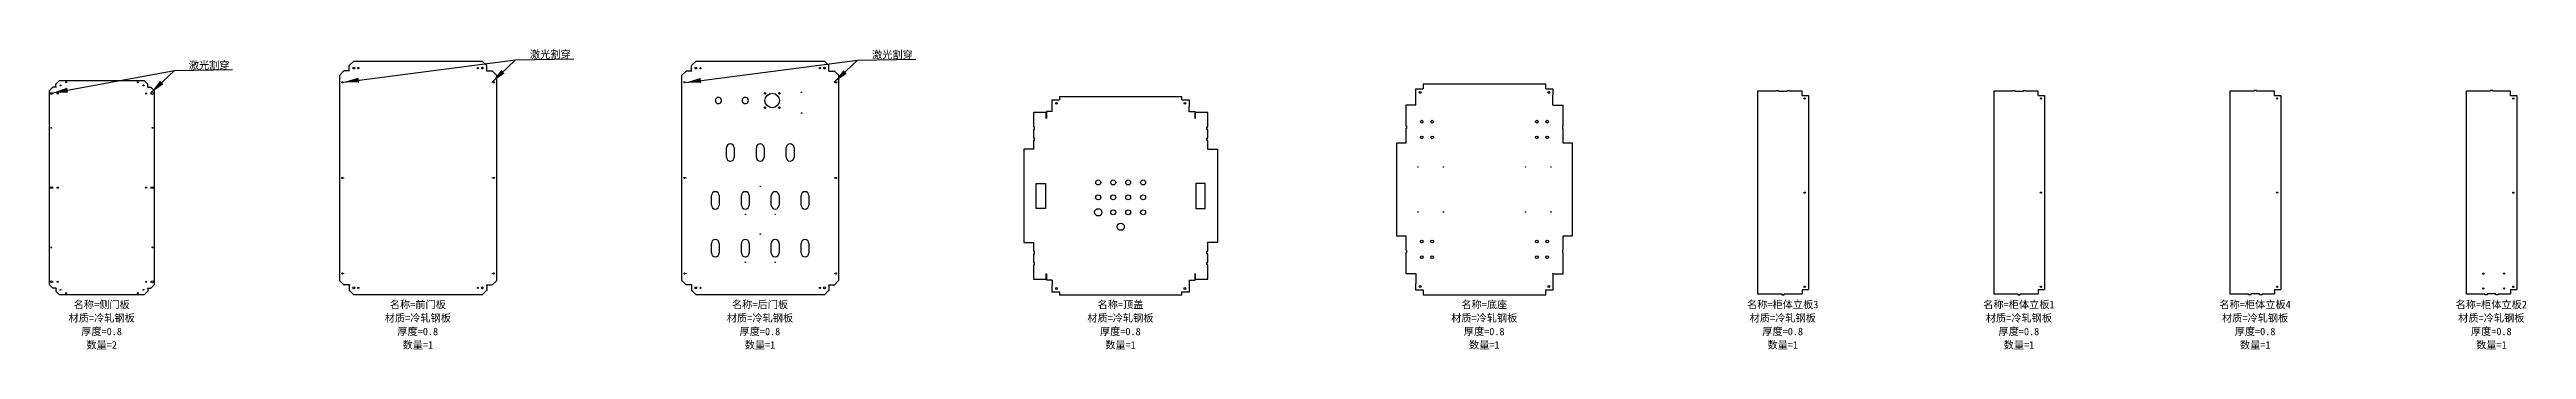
# Model space of a CAD drawing. Header units: millimetres. Extents: x -250 to 8109, y -26183 to 821.
# Drawn here: x -175 to 8109, y -183 to 821 of the extents above; entities that cross this region are included whole.
import ezdxf

# ---------------------------------------------------------------- set-up
doc = ezdxf.new("R2010")
doc.units = ezdxf.units.MM
doc.layers.add('防拉孔线', color=30, linetype='Continuous')
doc.layers.add('零件信息', color=131, linetype='Continuous')
doc.styles.add('SLDTEXTSTYLE0', font='Gothic.ttf')
doc.styles.add('SLDTEXTSTYLE1', font='', dxfattribs={"bigfont": 'bigfont'})
doc.styles.get("Standard").update_dxf_attribs({"font": ''})
doc.styles.get('SLDTEXTSTYLE1').set_extended_font_data('宋体')
doc.styles.get('Standard').set_extended_font_data('宋体')
doc.dimstyles.new('ISO-25', dxfattribs={"dimtxt": 2.5, "dimasz": 2.5, "dimexe": 1.25, "dimexo": 0.625, "dimtad": 1, "dimtxsty": 'SLDTEXTSTYLE0', "dimcen": 2.5, "dimadec": 0, "dimazin": 0, "dimtfac": 1, "dimtmove": 0, "dimatfit": 3, "dimfxl": 1, "dimarcsym": 0})

msp = doc.modelspace()

# ---------------------------------------------------------------- texts
at = {"char_height": 25, "attachment_point": 1}
for insert in [(290.4, 781), (1431.6, 817.1), (2575.8, 816)]:
    msp.add_mtext_dynamic_manual_height_columns('激光割穿', width=196.27, gutter_width=125, heights=[0], dxfattribs=dict(at, insert=insert))
at = {"layer": '零件信息', "char_height": 25, "attachment_point": 2, "style": 'SLDTEXTSTYLE1'}
for s, insert in [('材质=冷轧钢板', (-0.8, -65)), ('名称=侧门板', (-0.7, -20)), ('材质=冷轧钢板', (1056.6, -65)), ('名称=前门板', (1056.7, -20)), ('材质=冷轧钢板', (2201, -65)), ('名称=后门板', (2201.1, -20)), ('材质=冷轧钢板', (3406.6, -65)), ('名称=顶盖', (3406.8, -20)), ('材质=冷轧钢板', (4623.4, -65)), ('名称=底座', (4623.6, -20)), ('名称=柜体立板3', (5621.6, -20)), ('材质=冷轧钢板', (5621.8, -65)), ('名称=柜体立板1', (6411.6, -20)), ('材质=冷轧钢板', (6411.8, -65)), ('名称=柜体立板4', (7201.6, -20)), ('材质=冷轧钢板', (7201.8, -65)), ('名称=柜体立板2', (7991.6, -20)), ('材质=冷轧钢板', (7991.8, -65)), ('厚度=0.8', (-1.2, -110)), ('数量=2', (-0.7, -155)), ('厚度=0.8', (1056.2, -110)), ('数量=1', (1056.7, -155)), ('厚度=0.8', (2200.6, -110)), ('数量=1', (2201.1, -155)), ('厚度=0.8', (3406.2, -110)), ('数量=1', (3406.7, -155)), ('厚度=0.8', (4623.1, -110)), ('数量=1', (4623.5, -155)), ('厚度=0.8', (5621.5, -110)), ('数量=1', (5621.9, -155)), ('厚度=0.8', (6411.5, -110)), ('数量=1', (6411.9, -155)), ('厚度=0.8', (7201.5, -110)), ('数量=1', (7202, -155)), ('厚度=0.8', (7991.5, -110)), ('数量=1', (7992, -155))]:
    msp.add_mtext(s, dxfattribs=dict(at, insert=insert))

# ---------------------------------------------------------------- linework, layer by layer
at = {"color": 7, "linetype": 'Continuous', "lineweight": 25}
for p, q in [((809.3, 749.1), (795.2, 735)), ((809.3, 748.9), (809.3, 749.1)), ((809.7, 749.1), (809.3, 748.9)), ((827.9, 749.1), (809.7, 749.1)), ((827.4, 749.7), (827.4, 767.9)), ((827.4, 767.9), (828.4, 767.9)), ((828.4, 749.7), (827.4, 749.7)), ((828.3, 749.3), (827.9, 749.1)), ((828.4, 749.7), (828.3, 749.3)), ((828.7, 768.3), (828.4, 767.9)), ((828.5, 768.3), (842.6, 782.4)), ((828.7, 768.3), (828.5, 768.3)), ((842.6, 782.4), (1272.2, 782.4)), ((1286.3, 768.3), (1272.2, 782.4)), ((1286.2, 768.3), (1286.3, 768.3)), ((1286.4, 767.9), (1286.2, 768.3)), ((1287.4, 767.9), (1286.4, 767.9)), ((1286.4, 749.7), (1287.4, 749.7)), ((1286.5, 749.3), (1286.4, 749.7)), ((1286.9, 749.1), (1286.5, 749.3)), ((1286.9, 749.1), (1305.1, 749.1)), ((1287.4, 749.7), (1287.4, 767.9)), ((1305.5, 748.9), (1305.1, 749.1)), ((1305.5, 748.9), (1305.5, 749.1)), ((1305.5, 749.1), (1319.6, 735)), ((1953.7, 748.9), (1939.6, 734.8)), ((1954.1, 748.9), (1953.7, 748.9)), ((1972.3, 748.9), (1954.1, 748.9)), ((1971.8, 749.7), (1971.8, 767.9)), ((1971.8, 767.9), (1972.8, 767.9)), ((1972.8, 749.7), (1971.8, 749.7)), ((1972.7, 749.3), (1972.3, 748.9)), ((1972.8, 749.7), (1972.7, 749.3)), ((1973.1, 768.3), (1972.8, 767.9)), ((1987.2, 782.4), (1973.1, 768.3)), ((1987.2, 782.4), (2416.5, 782.4)), ((2430.6, 768.3), (2416.5, 782.4)), ((2430.8, 767.9), (2430.6, 768.3)), ((2431.8, 767.9), (2430.8, 767.9)), ((2430.8, 749.7), (2431.8, 749.7)), ((2430.9, 749.3), (2430.8, 749.7)), ((2431.3, 748.9), (2430.9, 749.3)), ((2431.3, 748.9), (2449.5, 748.9)), ((2431.8, 749.7), (2431.8, 767.9)), ((2449.9, 748.9), (2449.5, 748.9)), ((2464, 734.8), (2449.9, 748.9)), ((-164.1, 694.9), (-175.2, 683.8)), ((-175.2, 33.6), (-175.2, 683.8)), ((-163.7, 694.9), (-164.1, 694.9)), ((-153.5, 694.9), (-163.7, 694.9)), ((-154, 695.7), (-154, 705.9)), ((-154, 705.9), (-153, 705.9)), ((-153, 695.7), (-154, 695.7)), ((-153.1, 695.3), (-153.5, 694.9)), ((-153, 695.7), (-153.1, 695.3)), ((-152.7, 706.3), (-153, 705.9)), ((-141.6, 717.4), (-152.7, 706.3)), ((-141.6, 717.4), (141.6, 717.4)), ((152.7, 706.3), (141.6, 717.4)), ((153, 705.9), (152.7, 706.3)), ((154, 705.9), (153, 705.9)), ((153, 695.7), (154, 695.7)), ((153.1, 695.3), (153, 695.7)), ((153.5, 694.9), (153.1, 695.3)), ((153.5, 694.9), (163.7, 694.9)), ((154, 695.7), (154, 705.9)), ((164.1, 694.9), (163.7, 694.9)), ((175.2, 683.8), (164.1, 694.9)), ((175.2, 683.8), (175.2, 33.6)), ((795.2, 47.4), (795.2, 735)), ((1319.6, 735), (1319.6, 47.4)), ((1939.6, 47.6), (1939.6, 734.8)), ((2464, 734.8), (2464, 47.6)), ((4395.1, 667.9), (4395.1, 689.4)), ((4395.1, 689.4), (4418.8, 689.4)), ((4395.1, 634.7), (4395.1, 667.9)), ((4395.1, 667.9), (4395.1, 667.9)), ((4418.8, 688.9), (4418.8, 689.4)), ((4419.2, 688.9), (4418.8, 688.9)), ((4419.2, 705.4), (4419.2, 688.9)), ((4829.2, 705.4), (4419.2, 705.4)), ((4829.2, 688.9), (4829.2, 705.4)), ((4829.6, 688.9), (4829.2, 688.9)), ((4829.6, 689.4), (4829.6, 688.9)), ((4829.6, 689.4), (4853.3, 689.4)), ((4853.3, 689.4), (4853.3, 667.9)), ((4853.3, 667.9), (4853.3, 667.9)), ((4853.3, 634.7), (4853.3, 667.9)), ((5537.6, 681), (5537.6, 3)), ((5599.8, 681), (5537.6, 681)), ((5599.8, 681), (5599.8, 684)), ((5599.8, 684), (5607.8, 684)), ((5607.8, 684), (5607.8, 681)), ((5607.8, 681), (5636.9, 681)), ((5636.9, 681), (5636.9, 684)), ((5636.9, 684), (5644.9, 684)), ((5644.9, 684), (5644.9, 681)), ((5686.4, 681), (5644.9, 681)), ((5686.4, 666.5), (5686.4, 681)), ((5686.4, 666.5), (5707.6, 666.5)), ((5707.6, 666.5), (5707.6, 17.5)), ((6327.6, 681), (6327.6, 3)), ((6389.8, 681), (6327.6, 681)), ((6389.8, 681), (6389.8, 684)), ((6389.8, 684), (6397.8, 684)), ((6397.8, 684), (6397.8, 681)), ((6397.8, 681), (6426.9, 681)), ((6426.9, 681), (6426.9, 684)), ((6426.9, 684), (6434.9, 684)), ((6434.9, 684), (6434.9, 681)), ((6476.4, 681), (6434.9, 681)), ((6476.4, 666.5), (6476.4, 681)), ((6476.4, 666.5), (6497.6, 666.5)), ((6497.6, 666.5), (6497.6, 17.5)), ((7117.6, 681), (7117.6, 3)), ((7198.3, 681), (7117.6, 681)), ((7198.3, 684), (7198.3, 681)), ((7206.3, 684), (7198.3, 684)), ((7206.3, 681), (7206.3, 684)), ((7266.4, 681), (7206.3, 681)), ((7266.4, 666.5), (7266.4, 681)), ((7266.4, 666.5), (7287.6, 666.5)), ((7287.6, 666.5), (7287.6, 17.5)), ((7907.6, 681), (7907.6, 3)), ((7988.3, 681), (7907.6, 681)), ((7988.3, 684), (7988.3, 681)), ((7996.3, 684), (7988.3, 684)), ((7996.3, 681), (7996.3, 684)), ((8056.4, 681), (7996.3, 681)), ((8056.4, 666.5), (8056.4, 681)), ((8056.4, 666.5), (8077.6, 666.5)), ((8077.6, 666.5), (8077.6, 17.5)), ((2052.8, 644.8), (2052.8, 655.6)), ((2142.8, 644.8), (2142.8, 655.6)), ((3115.8, 610.2), (3115.8, 561.7)), ((3158.3, 610.2), (3115.8, 610.2)), ((3158.3, 590.3), (3158.3, 610.2)), ((3158.3, 590.3), (3158.7, 590.3)), ((3158.7, 590.3), (3158.7, 591.6)), ((3158.7, 591.6), (3158.8, 591.6)), ((3158.8, 613.6), (3158.8, 591.6)), ((3177.9, 613.6), (3158.8, 613.6)), ((3177.9, 612.6), (3177.9, 613.6)), ((3177.9, 612.6), (3178.3, 612.7)), ((3178.3, 613.1), (3178.3, 631.3)), ((3178.3, 631.3), (3178.4, 631.3)), ((3178.3, 612.7), (3178.4, 613.1)), ((3178.4, 613.1), (3178.3, 613.1)), ((3178.4, 631.3), (3178.4, 652.8)), ((3178.4, 652.8), (3202, 652.8)), ((3202, 652.3), (3202, 652.8)), ((3202.4, 652.3), (3202, 652.3)), ((3202.4, 662.2), (3202.4, 652.3)), ((3612.4, 662.2), (3202.4, 662.2)), ((3612.4, 652.3), (3612.4, 662.2)), ((3612.8, 652.3), (3612.4, 652.3)), ((3612.8, 652.8), (3612.8, 652.3)), ((3612.8, 652.8), (3636.4, 652.8)), ((3636.4, 652.8), (3636.4, 631.3)), ((3636.5, 631.3), (3636.4, 631.3)), ((3636.4, 613.1), (3636.5, 613.1)), ((3636.4, 613.1), (3636.5, 612.7)), ((3636.5, 613.1), (3636.5, 631.3)), ((3636.5, 612.7), (3636.9, 612.6)), ((3636.9, 612.6), (3636.9, 613.6)), ((3636.9, 613.6), (3656, 613.6)), ((3656, 591.6), (3656, 613.6)), ((3656.1, 591.6), (3656, 591.6)), ((3656.1, 590.3), (3656.1, 591.6)), ((3656.5, 590.3), (3656.1, 590.3)), ((3656.5, 610.2), (3656.5, 590.3)), ((3699, 610.2), (3656.5, 610.2)), ((3699, 561.7), (3699, 610.2)), ((4360.6, 635.2), (4360.6, 565)), ((4394.7, 635.2), (4360.6, 635.2)), ((4394.7, 634.3), (4394.7, 635.2)), ((4395.1, 634.3), (4394.7, 634.3)), ((4395.1, 634.7), (4395.1, 634.3)), ((4395.1, 634.7), (4395.1, 634.7)), ((4853.3, 634.7), (4853.3, 634.7)), ((4853.3, 634.3), (4853.3, 634.7)), ((4853.7, 634.3), (4853.3, 634.3)), ((4853.7, 634.3), (4853.7, 635.2)), ((4853.7, 635.2), (4887.8, 635.2)), ((4887.8, 565), (4887.8, 635.2)), ((3118.8, 561.7), (3115.8, 561.7)), ((3115.8, 553.5), (3115.8, 524.7)), ((3115.8, 553.5), (3118.8, 553.5)), ((3118.8, 524.7), (3115.8, 524.7)), ((3115.8, 516.5), (3115.8, 488)), ((3115.8, 516.5), (3118.8, 516.5)), ((3118.8, 553.5), (3118.8, 561.7)), ((3118.8, 516.5), (3118.8, 524.7)), ((3696, 561.7), (3699, 561.7)), ((3696, 553.5), (3696, 561.7)), ((3699, 553.5), (3696, 553.5)), ((3696, 524.7), (3699, 524.7)), ((3696, 516.5), (3696, 524.7)), ((3699, 516.5), (3696, 516.5)), ((3699, 524.7), (3699, 553.5)), ((3699, 488), (3699, 516.5)), ((4330.8, 196.2), (4330.8, 509.2)), ((4330.8, 509.2), (4361.9, 509.2)), ((4360.6, 565), (4363.6, 565)), ((4360.6, 556.5), (4360.6, 509.6)), ((4363.6, 556.5), (4360.6, 556.5)), ((4361.9, 509.6), (4360.6, 509.6)), ((4361.9, 509.2), (4361.9, 509.6)), ((4363.6, 565), (4363.6, 556.5)), ((4887.8, 565), (4884.8, 565)), ((4884.8, 565), (4884.8, 556.5)), ((4884.8, 556.5), (4887.8, 556.5)), ((4887.8, 509.6), (4886.5, 509.6)), ((4886.5, 509.6), (4886.5, 509.2)), ((4886.5, 509.2), (4917.6, 509.2)), ((4887.8, 509.6), (4887.8, 556.5)), ((4917.6, 509.2), (4917.6, 196.2)), ((2088.8, 460.2), (2088.8, 492.2)), ((2114.8, 492.2), (2114.8, 460.2)), ((2188.8, 460.2), (2188.8, 492.2)), ((2214.8, 492.2), (2214.8, 460.2)), ((2288.8, 460.2), (2288.8, 492.2)), ((2314.8, 492.2), (2314.8, 460.2)), ((3084, 487.6), (3084, 174.6)), ((3117.1, 487.6), (3084, 487.6)), ((3117.1, 488), (3115.8, 488)), ((3117.1, 487.6), (3117.1, 488)), ((3697.7, 488), (3699, 488)), ((3697.7, 487.6), (3697.7, 488)), ((3697.7, 487.6), (3730.8, 487.6)), ((3730.8, 487.6), (3730.8, 174.6)), ((2038.8, 300.2), (2038.8, 332.2)), ((2064.8, 332.2), (2064.8, 300.2)), ((2138.8, 300.2), (2138.8, 332.2)), ((2164.8, 332.2), (2164.8, 300.2)), ((2238.8, 300.2), (2238.8, 332.2)), ((2264.8, 332.2), (2264.8, 300.2)), ((2338.8, 300.2), (2338.8, 332.2)), ((2364.8, 332.2), (2364.8, 300.2)), ((3125, 289.1), (3125, 373.1)), ((3125, 373.1), (3156, 373.1)), ((3156, 373.1), (3156, 289.1)), ((3689.8, 373.1), (3658.8, 373.1)), ((3658.8, 373.1), (3658.8, 289.1)), ((3689.8, 289.1), (3689.8, 373.1)), ((3156, 289.1), (3125, 289.1)), ((3658.8, 289.1), (3689.8, 289.1)), ((2038.8, 140.2), (2038.8, 172.2)), ((2064.8, 172.2), (2064.8, 140.2)), ((2138.8, 140.2), (2138.8, 172.2)), ((2164.8, 172.2), (2164.8, 140.2)), ((2238.8, 140.2), (2238.8, 172.2)), ((2264.8, 172.2), (2264.8, 140.2)), ((2338.8, 140.2), (2338.8, 172.2)), ((2364.8, 172.2), (2364.8, 140.2)), ((3084, 174.6), (3117.1, 174.6)), ((3115.8, 174.2), (3115.8, 145.7)), ((3115.8, 174.2), (3117.1, 174.2)), ((3117.1, 174.2), (3117.1, 174.6)), ((3730.8, 174.6), (3697.7, 174.6)), ((3697.7, 174.2), (3697.7, 174.6)), ((3699, 174.2), (3697.7, 174.2)), ((3699, 145.7), (3699, 174.2)), ((4361.9, 196.2), (4330.8, 196.2)), ((4360.6, 195.8), (4360.6, 149)), ((4360.6, 195.8), (4361.9, 195.8)), ((4361.9, 195.8), (4361.9, 196.2)), ((4917.6, 196.2), (4886.5, 196.2)), ((4886.5, 196.2), (4886.5, 195.8)), ((4886.5, 195.8), (4887.8, 195.8)), ((4887.8, 149), (4887.8, 195.8)), ((3118.8, 145.7), (3115.8, 145.7)), ((3115.8, 137.5), (3115.8, 108.7)), ((3115.8, 137.5), (3118.8, 137.5)), ((3118.8, 108.7), (3115.8, 108.7)), ((3115.8, 100.5), (3115.8, 52)), ((3115.8, 100.5), (3118.8, 100.5)), ((3118.8, 137.5), (3118.8, 145.7)), ((3118.8, 100.5), (3118.8, 108.7)), ((3696, 145.7), (3699, 145.7)), ((3696, 137.5), (3696, 145.7)), ((3699, 137.5), (3696, 137.5)), ((3696, 108.7), (3699, 108.7)), ((3696, 100.5), (3696, 108.7)), ((3699, 100.5), (3696, 100.5)), ((3699, 108.7), (3699, 137.5)), ((3699, 52), (3699, 100.5)), ((4360.6, 149), (4363.6, 149)), ((4360.6, 140.5), (4360.6, 70.2)), ((4363.6, 140.5), (4360.6, 140.5)), ((4363.6, 149), (4363.6, 140.5)), ((4887.8, 149), (4884.8, 149)), ((4884.8, 149), (4884.8, 140.5)), ((4884.8, 140.5), (4887.8, 140.5)), ((4887.8, 70.2), (4887.8, 140.5)), ((-175.2, 33.6), (-164.1, 22.5)), ((-164.1, 22.5), (-163.7, 22.5)), ((-153.5, 22.5), (-163.7, 22.5)), ((-154, 21.7), (-154, 11.5)), ((-153, 21.7), (-154, 21.7)), ((-154, 11.5), (-153, 11.5)), ((-153.5, 22.5), (-153.1, 22.1)), ((-153.1, 22.1), (-153, 21.7)), ((-153, 11.5), (-152.7, 11.1)), ((-152.7, 11.1), (-141.6, 0)), ((141.6, 0), (-141.6, 0)), ((141.6, 0), (152.7, 11.1)), ((152.7, 11.1), (153, 11.5)), ((153, 21.7), (153.1, 22.1)), ((153, 21.7), (154, 21.7)), ((154, 11.5), (153, 11.5)), ((153.1, 22.1), (153.5, 22.5)), ((153.5, 22.5), (163.7, 22.5)), ((154, 21.7), (154, 11.5)), ((163.7, 22.5), (164.1, 22.5)), ((164.1, 22.5), (175.2, 33.6)), ((809.3, 33.3), (795.2, 47.4)), ((809.3, 33.5), (809.7, 33.3)), ((809.3, 33.5), (809.3, 33.3)), ((827.9, 33.3), (809.7, 33.3)), ((827.4, 32.7), (827.4, 14.5)), ((828.4, 32.7), (827.4, 32.7)), ((827.4, 14.5), (828.4, 14.5)), ((827.9, 33.3), (828.3, 33.1)), ((828.3, 33.1), (828.4, 32.7)), ((828.4, 14.5), (828.7, 14.1)), ((828.5, 14.1), (842.6, 0)), ((828.7, 14.1), (828.5, 14.1)), ((1272.2, 0), (842.6, 0)), ((1286.3, 14.1), (1272.2, 0)), ((1286.2, 14.1), (1286.4, 14.5)), ((1286.2, 14.1), (1286.3, 14.1)), ((1286.4, 32.7), (1286.5, 33.1)), ((1286.4, 32.7), (1287.4, 32.7)), ((1287.4, 14.5), (1286.4, 14.5)), ((1286.5, 33.1), (1286.9, 33.3)), ((1286.9, 33.3), (1305.1, 33.3)), ((1287.4, 32.7), (1287.4, 14.5)), ((1305.1, 33.3), (1305.5, 33.5)), ((1305.5, 33.3), (1319.6, 47.4)), ((1305.5, 33.5), (1305.5, 33.3)), ((1939.6, 47.6), (1953.7, 33.5)), ((1953.7, 33.5), (1954.1, 33.5)), ((1972.3, 33.5), (1954.1, 33.5)), ((1971.8, 32.7), (1971.8, 14.5)), ((1972.8, 32.7), (1971.8, 32.7)), ((1971.8, 14.5), (1972.8, 14.5)), ((1972.3, 33.5), (1972.7, 33.1)), ((1972.7, 33.1), (1972.8, 32.7)), ((1972.8, 14.5), (1973.1, 14.1)), ((1973.1, 14.1), (1987.2, 0)), ((2416.5, 0), (1987.2, 0)), ((2416.5, 0), (2430.6, 14.1)), ((2430.6, 14.1), (2430.8, 14.5)), ((2430.8, 32.7), (2430.9, 33.1)), ((2430.8, 32.7), (2431.8, 32.7)), ((2431.8, 14.5), (2430.8, 14.5)), ((2430.9, 33.1), (2431.3, 33.5)), ((2431.3, 33.5), (2449.5, 33.5)), ((2431.8, 32.7), (2431.8, 14.5)), ((2449.5, 33.5), (2449.9, 33.5)), ((2449.9, 33.5), (2464, 47.6)), ((3115.8, 52), (3158.3, 52)), ((3158.7, 71.9), (3158.3, 71.9)), ((3158.3, 52), (3158.3, 71.9)), ((3158.7, 70.6), (3158.7, 71.9)), ((3158.7, 70.6), (3158.8, 70.6)), ((3158.8, 70.6), (3158.8, 48.6)), ((3177.9, 48.6), (3158.8, 48.6)), ((3178.3, 49.5), (3177.9, 49.6)), ((3177.9, 49.6), (3177.9, 48.6)), ((3178.4, 49.1), (3178.3, 49.5)), ((3178.3, 49.1), (3178.3, 30.9)), ((3178.4, 49.1), (3178.3, 49.1)), ((3178.3, 30.9), (3178.4, 30.9)), ((3178.4, 9.4), (3178.4, 30.9)), ((3202, 9.4), (3178.4, 9.4)), ((3202, 9.9), (3202.4, 9.9)), ((3202, 9.4), (3202, 9.9)), ((3202.4, 9.9), (3202.4, 0)), ((3202.4, 0), (3612.4, 0)), ((3612.4, 9.9), (3612.8, 9.9)), ((3612.4, 0), (3612.4, 9.9)), ((3612.8, 9.9), (3612.8, 9.4)), ((3636.4, 9.4), (3612.8, 9.4)), ((3636.5, 49.5), (3636.4, 49.1)), ((3636.4, 49.1), (3636.5, 49.1)), ((3636.5, 30.9), (3636.4, 30.9)), ((3636.4, 30.9), (3636.4, 9.4)), ((3636.9, 49.6), (3636.5, 49.5)), ((3636.5, 49.1), (3636.5, 30.9)), ((3636.9, 49.6), (3636.9, 48.6)), ((3636.9, 48.6), (3656, 48.6)), ((3656.1, 70.6), (3656, 70.6)), ((3656, 48.6), (3656, 70.6)), ((3656.1, 71.9), (3656.5, 71.9)), ((3656.1, 70.6), (3656.1, 71.9)), ((3656.5, 71.9), (3656.5, 52)), ((3656.5, 52), (3699, 52)), ((4394.7, 70.2), (4360.6, 70.2)), ((4394.7, 71.1), (4394.7, 70.2)), ((4394.7, 71.1), (4395.1, 71.1)), ((4395.1, 71.1), (4395.1, 70.7)), ((4395.1, 70.7), (4395.1, 37.5)), ((4395.1, 70.7), (4395.1, 70.7)), ((4395.1, 16), (4395.1, 37.5)), ((4395.1, 37.5), (4395.1, 37.5)), ((4418.8, 16), (4395.1, 16)), ((4418.8, 16.5), (4419.2, 16.5)), ((4418.8, 16), (4418.8, 16.5)), ((4419.2, 16.5), (4419.2, 0)), ((4419.2, 0), (4829.2, 0)), ((4829.2, 16.5), (4829.6, 16.5)), ((4829.2, 0), (4829.2, 16.5)), ((4829.6, 16.5), (4829.6, 16)), ((4853.3, 16), (4829.6, 16)), ((4853.3, 71.1), (4853.7, 71.1)), ((4853.3, 70.7), (4853.3, 71.1)), ((4853.3, 70.7), (4853.3, 70.7)), ((4853.3, 70.7), (4853.3, 37.5)), ((4853.3, 37.5), (4853.3, 37.5)), ((4853.3, 37.5), (4853.3, 16)), ((4853.7, 71.1), (4853.7, 70.2)), ((4853.7, 70.2), (4887.8, 70.2)), ((5537.6, 3), (5618.3, 3)), ((5618.3, 3), (5618.3, 0)), ((5618.3, 0), (5626.3, 0)), ((5626.3, 3), (5686.4, 3)), ((5626.3, 0), (5626.3, 3)), ((5686.4, 17.5), (5707.6, 17.5)), ((5686.4, 17.5), (5686.4, 3)), ((6327.6, 3), (6408.3, 3)), ((6408.3, 3), (6408.3, 0)), ((6408.3, 0), (6416.3, 0)), ((6416.3, 3), (6476.4, 3)), ((6416.3, 0), (6416.3, 3)), ((6476.4, 17.5), (6497.6, 17.5)), ((6476.4, 17.5), (6476.4, 3)), ((7117.6, 3), (7179.8, 3)), ((7179.8, 0), (7179.8, 3)), ((7187.8, 0), (7179.8, 0)), ((7216.9, 3), (7187.8, 3)), ((7187.8, 3), (7187.8, 0)), ((7216.9, 0), (7216.9, 3)), ((7224.9, 0), (7216.9, 0)), ((7224.9, 3), (7266.4, 3)), ((7224.9, 3), (7224.9, 0)), ((7266.4, 17.5), (7287.6, 17.5)), ((7266.4, 17.5), (7266.4, 3)), ((7907.6, 3), (7969.8, 3)), ((7969.8, 0), (7969.8, 3)), ((7977.8, 0), (7969.8, 0)), ((8006.9, 3), (7977.8, 3)), ((7977.8, 3), (7977.8, 0)), ((8006.9, 0), (8006.9, 3)), ((8014.9, 0), (8006.9, 0)), ((8014.9, 3), (8056.4, 3)), ((8014.9, 3), (8014.9, 0)), ((8056.4, 17.5), (8077.6, 17.5)), ((8056.4, 17.5), (8056.4, 3))]:
    msp.add_line(p, q, dxfattribs=at)
for centre, radius in [((842.4, 758.8), 3), ((857.4, 758.8), 2), ((1257.4, 758.8), 2), ((1272.4, 758.8), 3), ((1986.8, 758.8), 3), ((2001.8, 758.8), 2), ((2401.8, 758.8), 2), ((2416.8, 758.8), 3), ((-169.2, 673.7), 3), ((-148, 673.7), 1.75), ((-139, 700.8), 1.5), ((-120, 711.4), 1.5), ((120, 711.4), 1.5), ((139, 700.8), 1.5), ((148, 673.7), 1.75), ((169.2, 673.7), 3), ((804.2, 711.2), 2), ((1310.6, 711.2), 2), ((1948.6, 711.2), 2), ((2217.8, 674.2), 2.7), ((2241.8, 650.2), 24.2), ((2265.8, 674.2), 2.7), ((2339.3, 678.1), 0.75), ((2455, 711.2), 2), ((4409.2, 677.4), 3), ((4839.2, 677.4), 3), ((2217.8, 626.2), 2.7), ((2265.8, 626.2), 2.7), ((2339.9, 608.1), 0.75), ((3192.4, 640.8), 3), ((3622.4, 640.8), 3), ((4414.2, 579.5), 4.5), ((4449.2, 579.5), 4.5), ((4799.2, 579.5), 4.5), ((4834.2, 579.5), 4.5), ((5695.3, 657), 2.12), ((6485.3, 657), 2.12), ((7275.3, 657), 2.12), ((8065.3, 657), 2.13), ((-169.2, 558.7), 1.5), ((169.2, 558.7), 1.5), ((4414.2, 527), 4.5), ((4449.2, 527), 4.5), ((4799.2, 527), 4.5), ((4834.2, 527), 4.5), ((4402, 427.7), 0.75), ((4487, 427.7), 0.75), ((4761.4, 427.7), 0.75), ((4846.4, 427.7), 0.75), ((-169.2, 358.7), 3), ((-148, 358.7), 1.75), ((148, 358.7), 1.75), ((169.2, 358.7), 3), ((804.2, 391.2), 2), ((1310.6, 391.2), 2), ((1948.6, 391.2), 2), ((2201.8, 363.2), 0.75), ((2455, 391.2), 2), ((3332.4, 376.1), 8.25), ((3332.4, 326.1), 8.25), ((3382.4, 376.1), 8.25), ((3382.4, 326.1), 8.25), ((3432.4, 376.1), 8.25), ((3432.4, 326.1), 8.25), ((3482.4, 376.1), 8.25), ((3482.4, 326.1), 8.25), ((5695.3, 342), 2.12), ((6485.3, 342), 2.12), ((7275.3, 342), 2.12), ((8065.3, 342), 2.13), ((2151.8, 269.2), 0.75), ((2251.8, 269.2), 0.75), ((3332.4, 276.1), 12.2), ((3382.4, 276.1), 8.25), ((3432.4, 276.1), 8.25), ((3482.4, 276.1), 8.25), ((4402, 277.7), 0.75), ((4487, 277.7), 0.75), ((4761.4, 277.7), 0.75), ((4846.4, 277.7), 0.75), ((2201.8, 203.2), 0.75), ((3407.4, 228.1), 12.1), ((4414.2, 178.5), 4.5), ((4449.2, 178.5), 4.5), ((4799.2, 178.5), 4.5), ((4834.2, 178.5), 4.5), ((-169.2, 158.7), 1.5), ((169.2, 158.7), 1.5), ((2151.8, 109.2), 0.75), ((2251.8, 109.2), 0.75), ((4414.2, 126), 4.5), ((4449.2, 126), 4.5), ((4799.2, 126), 4.5), ((4834.2, 126), 4.5), ((-169.2, 43.7), 3), ((-148, 43.7), 1.75), ((-139, 16.6), 1.5), ((-120, 6), 1.5), ((120, 6), 1.5), ((139, 16.6), 1.5), ((148, 43.7), 1.75), ((169.2, 43.7), 3), ((804.2, 71.2), 2), ((842.4, 23.6), 3), ((857.4, 23.6), 2), ((1257.4, 23.6), 2), ((1272.4, 23.6), 3), ((1310.6, 71.2), 2), ((1948.6, 71.2), 2), ((1986.8, 23.6), 3), ((2001.8, 23.6), 2), ((2401.8, 23.6), 2), ((2416.8, 23.6), 3), ((2455, 71.2), 2), ((3192.4, 21.4), 3), ((3622.4, 21.4), 3), ((4409.2, 28), 3), ((4839.2, 28), 3), ((5695.3, 27), 2.12), ((6485.3, 27), 2.12), ((7275.3, 27), 2.12), ((7964.8, 71), 2), ((7964.8, 21), 2), ((8034.8, 71), 2), ((8034.8, 21), 2), ((8065.3, 27), 2.13)]:
    msp.add_circle(centre, radius, dxfattribs=at)
for centre, radius, start, end in [((2061.8, 650.2), 10.5, 211.00272, 148.99728), ((2151.8, 650.2), 10.5, 211.00272, 148.99728), ((2101.8, 492.2), 13, 0, 180), ((2201.8, 492.2), 13, 0, 180), ((2301.8, 492.2), 13, 0, 180), ((2101.8, 460.2), 13, 180, 0), ((2201.8, 460.2), 13, 180, 0), ((2301.8, 460.2), 13, 180, 0), ((2051.8, 332.2), 13, 0, 180), ((2151.8, 332.2), 13, 0, 180), ((2251.8, 332.2), 13, 0, 180), ((2351.8, 332.2), 13, 0, 180), ((2051.8, 300.2), 13, 180, 0), ((2151.8, 300.2), 13, 180, 0), ((2251.8, 300.2), 13, 180, 0), ((2351.8, 300.2), 13, 180, 0), ((2051.8, 172.2), 13, 0, 180), ((2151.8, 172.2), 13, 0, 180), ((2251.8, 172.2), 13, 0, 180), ((2351.8, 172.2), 13, 0, 180), ((2051.8, 140.2), 13, 180, 0), ((2151.8, 140.2), 13, 180, 0), ((2251.8, 140.2), 13, 180, 0), ((2351.8, 140.2), 13, 180, 0)]:
    msp.add_arc(centre, radius, start, end, dxfattribs=at)
at = {"layer": '防拉孔线'}
for p, q in [((-163.9, 671.3), (-163.9, 676.1)), ((163.9, 676.1), (163.9, 671.3)), ((809.5, 710.3), (809.5, 712.1)), ((1305.3, 712.1), (1305.3, 710.3)), ((1953.9, 710.3), (1953.9, 712.1)), ((2449.7, 712.1), (2449.7, 710.3)), ((-163.9, 356.3), (-163.9, 361.1)), ((163.9, 361.1), (163.9, 356.3)), ((809.5, 390.3), (809.5, 392.1)), ((1305.3, 392.1), (1305.3, 390.3)), ((1953.9, 390.3), (1953.9, 392.1)), ((2449.7, 392.1), (2449.7, 390.3)), ((-163.9, 41.3), (-163.9, 46.1)), ((163.9, 46.1), (163.9, 41.3)), ((809.5, 70.3), (809.5, 72.1)), ((1305.3, 72.1), (1305.3, 70.3)), ((1953.9, 70.3), (1953.9, 72.1)), ((2449.7, 72.1), (2449.7, 70.3))]:
    msp.add_line(p, q, dxfattribs=at)

msp.set_redraw_order([(e.dxf.handle, doc.entitydb.next_handle()) for e in msp.query("TEXT MTEXT ATTDEF DIMENSION ARC_DIMENSION")])  # texts and dimensions are drawn at this point

# ---------------------------------------------------------------- leaders
at = {"color": 1}
for points in [[(-163.9, 676.1), (242.4, 750.8)], [(163.9, 676.1), (242.4, 750.8), (436.9, 753.8)], [(809.5, 712.1), (1383.5, 786.9)], [(1305.1, 712.2), (1383.5, 786.9), (1578.1, 789.9)], [(1953.7, 711), (2527.7, 785.8)], [(2449.3, 711.2), (2527.7, 785.8), (2722.3, 788.9)]]:
    msp.add_leader(points, dimstyle='ISO-25', override={"dimtxt": 3.5, "dimasz": 50, "dimexe": 1, "dimexo": 1, "dimgap": 1.524, "dimtad": 0, "dimtih": 1, "dimtoh": 1, "dimzin": 0, "dimtxsty": 'Standard', "dimadec": 2, "dimtzin": 0}, dxfattribs=at)

doc.saveas('drawing.dxf')
